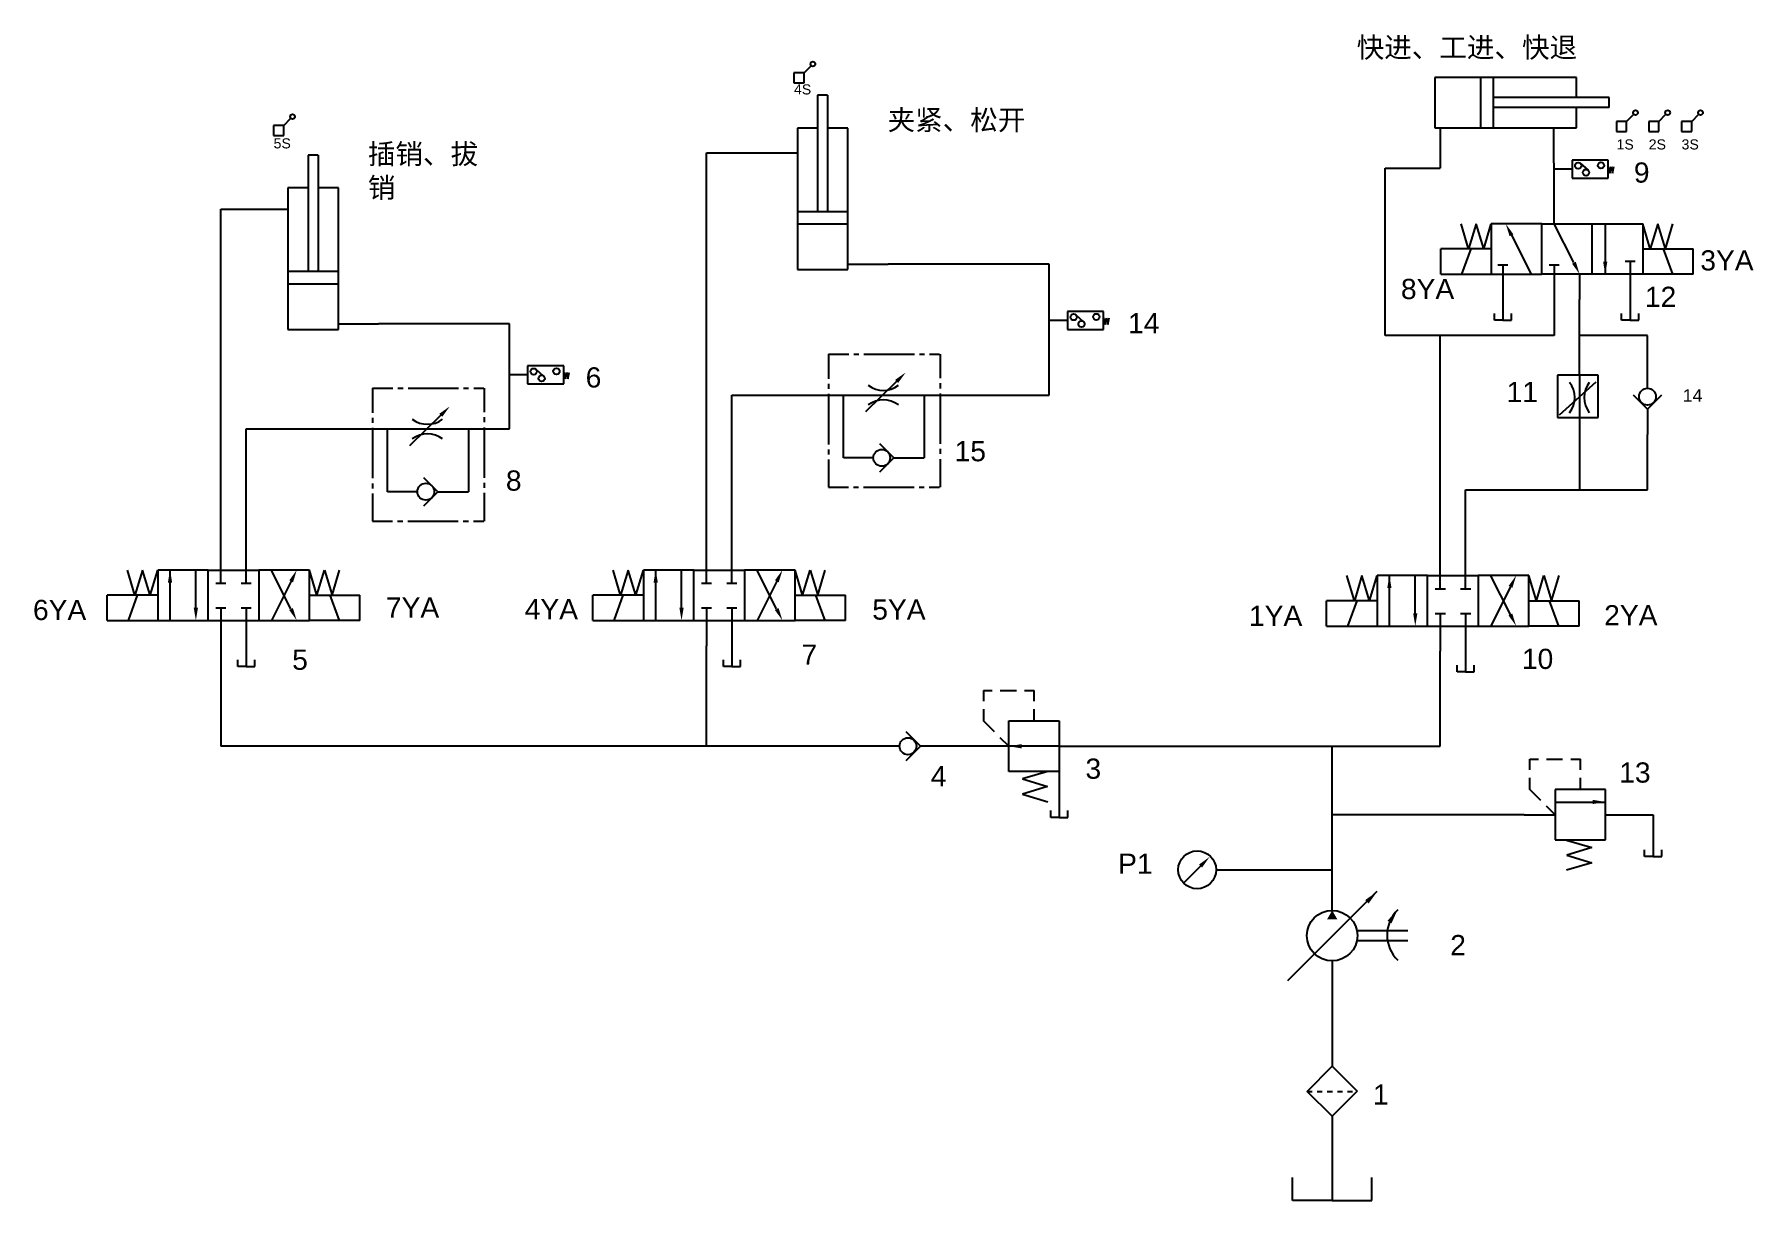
# Model space of a CAD drawing. Header units: millimetres. Extents: x 2847 to 4578, y 1430 to 2662.
# Drawn here: x 3677.2 to 4017.7, y 1833.2 to 2064.2 of the extents above; entities that cross this region are included whole.
import ezdxf

# ---------------------------------------------------------------- set-up
doc = ezdxf.new("R2010")
doc.units = ezdxf.units.MM
doc.linetypes.add('JIS_02_1.0', pattern=[2, 1, -1])
for name, color, linetype in [('11', 1, 'Continuous'), ('元件', 140, 'Continuous'), ('油路', 40, 'Continuous'), ('细实线', 7, 'Continuous'), ('虚线', 140, 'JIS_02_1.0')]:
    doc.layers.add(name, color=color, linetype=linetype)
doc.styles.get("Standard").update_dxf_attribs({"font": 'arial.ttf'})

msp = doc.modelspace()

# ---------------------------------------------------------------- texts
at = {"layer": '细实线', "attachment_point": 1}
for s, width, heights, insert, char_height in [('{\\fSimSun|b0|i0|c134|p2;快进、工进、快退}', 53.4324, [0], (3939.11, 2063.61), 4), ('4S', 3.4025, [0], (3827.67, 2054.3), 2), ('{\\fSimSun|b0|i0|c134|p2;夹紧、松开}', 36.1871, [0], (3846.21, 2049.25), 4), ('5S', 4.6155, [0], (3724.62, 2043.61), 2), ('{\\fSimSun|b0|i0|c134|p2;插销、拔销}', 23.3909, [0], (3743.29, 2042.51), 4), ('1S', 3.8427, [0], (3990.57, 2043.4), 2), ('2S', 3.3248, [0], (3996.94, 2043.4), 2), ('3S', 4.3793, [0], (4003.45, 2043.4), 2), ('9', 8.2611, [0], (3994, 2038.83), 4), ('3YA', 14.4251, [0], (4007.16, 2021.43), 4), ('8YA', 12.0056, [0], (3947.87, 2015.77), 4), ('12', 21.8847, [0], (3996.18, 2014.21), 4), ('14', 14.3482, [0], (3893.83, 2008.99), 4), ('6', 8.9858, [0], (3786.42, 1998.25), 4), ('11', 10.1452, [0], (3968.79, 1995.37), 4), ('14', 14.2648, [0], (4003.69, 1993.92), 2.5), ('15', 16.6672, [0], (3859.48, 1983.64), 4), ('8', 12.3192, [0], (3770.62, 1977.82), 4), ('6YA', 13.4841, [0], (3676.97, 1952.19), 4), ('7YA', 21.1894, [0], (3746.86, 1952.67), 4), ('4YA', 16.3736, [0], (3774.35, 1952.34), 4), ('5YA', 16.924, [0], (3843.18, 1952.27), 4), ('1YA', 14.6013, [8.08], (3917.78, 1951.03), 4), ('2YA', 9.8774, [0], (3988.12, 1951.14), 4), ('5', 20.1455, [0], (3728.3, 1942.33), 4), ('7', 30.4357, [0], (3829.17, 1943.34), 4), ('10', 16.6671, [0], (3971.83, 1942.5), 4), ('3', 6.6452, [0], (3885.4, 1920.75), 4), ('4', 6.9342, [0], (3854.77, 1919.28), 4), ('13', 16.6671, [0], (3991.1, 1919.99), 4), ('P1', 11.8727, [0], (3891.87, 1901.93), 4), ('2', 11.7014, [0], (3957.63, 1885.81), 4), ('1', 17.3354, [0], (3942.32, 1856.2), 4)]:
    msp.add_mtext_dynamic_manual_height_columns(s, width=width, gutter_width=12.5, heights=heights, dxfattribs=dict(at, insert=insert, char_height=char_height))

# ---------------------------------------------------------------- linework, layer by layer
at = {"layer": '11'}
for p, q in [((3865.2, 1934.24), (3866.92, 1934.24)), ((3865.24, 1932.11), (3865.24, 1934.24)), ((3868.52, 1934.24), (3871.72, 1934.24)), ((3873.32, 1934.24), (3875.23, 1934.24)), ((3875.22, 1932.11), (3875.22, 1934.24)), ((3865.24, 1928.21), (3865.24, 1930.51)), ((3875.22, 1928.21), (3875.22, 1930.51)), ((3867.4, 1926.02), (3865.21, 1928.2)), ((3870.22, 1923.19), (3868.53, 1924.89)), ((3973.38, 1920.66), (3975.1, 1920.66)), ((3973.42, 1918.53), (3973.42, 1920.66)), ((3976.7, 1920.66), (3979.9, 1920.66)), ((3981.5, 1920.66), (3983.41, 1920.66)), ((3983.4, 1918.53), (3983.4, 1920.66)), ((3973.42, 1914.63), (3973.42, 1916.93)), ((3983.4, 1914.63), (3983.4, 1916.93)), ((3975.57, 1912.44), (3973.39, 1914.62)), ((3978.4, 1909.61), (3976.7, 1911.31))]:
    msp.add_line(p, q, dxfattribs=at)
at = {"layer": '元件'}
for p, q in [((3954.61, 2055.67), (3954.61, 2045.67)), ((3982.61, 2055.67), (3954.61, 2055.67)), ((3963.61, 2055.67), (3963.61, 2045.67)), ((3966.11, 2055.67), (3966.11, 2045.67)), ((3982.61, 2051.68), (3982.61, 2055.67)), ((3832.32, 2052.17), (3832.32, 2029.14)), ((3834.32, 2052.17), (3832.32, 2052.17)), ((3834.32, 2052.17), (3834.32, 2029.14)), ((3989.14, 2051.68), (3966.11, 2051.68)), ((3989.14, 2049.68), (3966.11, 2049.68)), ((3982.61, 2045.67), (3982.61, 2049.68)), ((3989.14, 2049.68), (3989.14, 2051.68)), ((3832.32, 2045.64), (3828.34, 2045.64)), ((3828.34, 2045.64), (3828.34, 2017.64)), ((3838.34, 2045.64), (3834.32, 2045.64)), ((3838.34, 2017.64), (3838.34, 2045.64)), ((3954.61, 2045.67), (3982.61, 2045.67)), ((3731.44, 2040.3), (3731.44, 2017.27)), ((3733.44, 2040.3), (3731.44, 2040.3)), ((3733.44, 2040.3), (3733.44, 2017.27)), ((3981.76, 2037.51), (3978.18, 2037.51)), ((3988.93, 2039.29), (3981.76, 2039.29)), ((3981.76, 2039.29), (3981.76, 2035.73)), ((3983.39, 2038.66), (3984.95, 2037.3)), ((3988.93, 2035.73), (3988.93, 2039.29)), ((3988.93, 2038.02), (3989.23, 2036.72)), ((3989.23, 2036.72), (3989.52, 2038.02)), ((3989.52, 2038.02), (3989.74, 2036.72)), ((3989.74, 2036.72), (3990.03, 2038.02)), ((3731.44, 2033.77), (3727.45, 2033.77)), ((3727.45, 2033.77), (3727.45, 2005.77)), ((3737.45, 2033.77), (3733.44, 2033.77)), ((3737.45, 2005.77), (3737.45, 2033.77)), ((3981.76, 2035.73), (3988.93, 2035.73)), ((3828.34, 2029.14), (3838.34, 2029.14)), ((3828.34, 2026.64), (3838.34, 2026.64)), ((3961.25, 2021.69), (3959.77, 2026.69)), ((3962.75, 2026.69), (3961.25, 2021.69)), ((3964.26, 2021.69), (3962.75, 2026.69)), ((3964.26, 2021.69), (3965.76, 2026.69)), ((3965.76, 2026.69), (3965.76, 2016.69)), ((3975.76, 2026.69), (3965.76, 2026.69)), ((3975.76, 2016.69), (3975.76, 2026.69)), ((3975.76, 2026.69), (3995.76, 2026.69)), ((3982.12, 2018.98), (3978.25, 2026.69)), ((3985.76, 2016.72), (3985.76, 2026.72)), ((3988.31, 2026.68), (3988.31, 2016.67)), ((3995.76, 2026.69), (3995.76, 2016.69)), ((3997.24, 2021.69), (3995.76, 2026.69)), ((3998.74, 2026.69), (3997.24, 2021.69)), ((4000.24, 2021.69), (3998.74, 2026.69)), ((4000.24, 2021.69), (4001.74, 2026.69)), ((3969.77, 2024.4), (3973.64, 2016.69)), ((3965.76, 2021.69), (3955.76, 2021.69)), ((3955.76, 2016.69), (3955.76, 2021.69)), ((3961.71, 2021.69), (3959.89, 2016.69)), ((3994.26, 2019.2), (3992.26, 2019.2)), ((3993.27, 2019.2), (3993.27, 2016.69)), ((3995.76, 2021.69), (4005.76, 2021.69)), ((3999.8, 2021.69), (4001.62, 2016.69)), ((4005.76, 2016.69), (4005.76, 2021.69)), ((3727.45, 2017.27), (3737.45, 2017.27)), ((3828.34, 2017.64), (3838.34, 2017.64)), ((3838.3, 2018.7), (3846.3, 2018.7)), ((3955.76, 2016.69), (3965.76, 2016.69)), ((3965.76, 2016.69), (3975.76, 2016.69)), ((3969.06, 2018.46), (3967.06, 2018.46)), ((3968.07, 2018.46), (3968.07, 2016.69)), ((3968.07, 2016.69), (3968.07, 2011.69)), ((3985.76, 2016.69), (3975.76, 2016.69)), ((3979.24, 2018.46), (3977.24, 2018.46)), ((3978.24, 2018.46), (3978.24, 2016.69)), ((3983.25, 2016.7), (3983.25, 2016.7)), ((3995.76, 2016.69), (3985.76, 2016.69)), ((3993.27, 2016.69), (3993.27, 2011.69)), ((4005.76, 2016.69), (3995.76, 2016.69)), ((3727.45, 2014.77), (3737.45, 2014.77)), ((3889, 2009.29), (3881.83, 2009.29)), ((3881.83, 2009.29), (3881.83, 2005.73)), ((3889, 2005.73), (3889, 2009.29)), ((3966.37, 2007.59), (3966.37, 2008.92)), ((3968.07, 2011.69), (3968.07, 2007.59)), ((3969.76, 2007.59), (3969.76, 2008.92)), ((3991.57, 2007.59), (3991.57, 2008.92)), ((3993.27, 2011.69), (3993.27, 2007.59)), ((3994.97, 2007.59), (3994.97, 2008.92)), ((3727.45, 2005.77), (3737.45, 2005.77)), ((3737.41, 2006.83), (3745.41, 2006.83)), ((3881.83, 2007.51), (3878.24, 2007.51)), ((3881.83, 2005.73), (3889, 2005.73)), ((3883.46, 2008.66), (3885.02, 2007.29)), ((3889, 2008.02), (3889.3, 2006.71)), ((3889.3, 2006.71), (3889.59, 2008.02)), ((3889.59, 2008.02), (3889.81, 2006.71)), ((3889.81, 2006.71), (3890.1, 2008.02)), ((3968.07, 2007.59), (3966.37, 2007.59)), ((3968.07, 2007.59), (3969.76, 2007.59)), ((3993.27, 2007.59), (3991.57, 2007.59)), ((3993.27, 2007.59), (3994.97, 2007.59)), ((3996.73, 1994.1), (3996.73, 1999.1)), ((3774.91, 1996.74), (3771.33, 1996.74)), ((3782.08, 1998.52), (3774.91, 1998.52)), ((3774.91, 1998.52), (3774.91, 1994.95)), ((3776.54, 1997.88), (3778.1, 1996.52)), ((3782.08, 1994.95), (3782.08, 1998.52)), ((3782.08, 1997.24), (3782.38, 1995.94)), ((3782.38, 1995.94), (3782.67, 1997.24)), ((3782.67, 1997.24), (3782.89, 1995.94)), ((3782.89, 1995.94), (3783.18, 1997.24)), ((3848, 1995.46), (3841.81, 1989.4)), ((3986.96, 1996.71), (3978.88, 1996.71)), ((3978.88, 1996.71), (3978.88, 1988.31)), ((3986.44, 1995.33), (3979.24, 1988.78)), ((3983.23, 1996.71), (3983.23, 1988.31)), ((3986.96, 1988.31), (3986.96, 1996.71)), ((3774.91, 1994.95), (3782.08, 1994.95)), ((3829.5, 1992.76), (3861.61, 1992.76)), ((3837.48, 1980.31), (3837.48, 1992.76)), ((3853.48, 1992.76), (3853.48, 1980.32)), ((3993.89, 1992.78), (3996.72, 1989.95)), ((3996.72, 1989.95), (3999.54, 1992.78)), ((3757.72, 1988.74), (3751.53, 1982.68)), ((3996.72, 1989.95), (3996.72, 1984.95)), ((3739.22, 1986.04), (3771.33, 1986.04)), ((3747.19, 1973.59), (3747.19, 1986.04)), ((3763.19, 1986.04), (3763.19, 1973.6)), ((3978.88, 1988.31), (3986.96, 1988.31)), ((3844.61, 1983.15), (3847.44, 1980.32)), ((3843.39, 1980.31), (3837.48, 1980.31)), ((3847.44, 1980.32), (3844.61, 1977.49)), ((3847.43, 1980.32), (3853.48, 1980.32)), ((3754.32, 1976.43), (3757.15, 1973.6)), ((3753.1, 1973.59), (3747.19, 1973.59)), ((3757.15, 1973.6), (3754.32, 1970.77)), ((3757.15, 1973.6), (3763.19, 1973.6)), ((3714.19, 1958.1), (3714.19, 1963.1)), ((3719.21, 1958.14), (3719.21, 1963.14)), ((3810.37, 1958.1), (3810.37, 1963.1)), ((3815.39, 1958.14), (3815.39, 1963.14)), ((3955.67, 1957.01), (3955.67, 1962.01)), ((3960.69, 1957.04), (3960.69, 1962.04)), ((3697.17, 1953.1), (3695.69, 1958.1)), ((3698.67, 1958.1), (3697.17, 1953.1)), ((3700.17, 1953.1), (3698.67, 1958.1)), ((3700.17, 1953.1), (3701.67, 1958.1)), ((3701.67, 1958.1), (3701.67, 1948.1)), ((3711.67, 1958.1), (3701.67, 1958.1)), ((3704.15, 1948.15), (3704.15, 1958.13)), ((3709.23, 1950.62), (3709.23, 1958.1)), ((3711.67, 1948.1), (3711.67, 1958.1)), ((3711.71, 1958.1), (3721.71, 1958.1)), ((3714.19, 1955.49), (3714.19, 1958.1)), ((3719.21, 1955.49), (3719.21, 1958.14)), ((3731.71, 1958.1), (3721.71, 1958.1)), ((3721.71, 1958.1), (3721.71, 1948.1)), ((3728.06, 1950.39), (3724.15, 1958.15)), ((3731.71, 1948.1), (3731.71, 1958.1)), ((3733.21, 1953.1), (3731.71, 1958.1)), ((3733.21, 1953.1), (3734.71, 1958.1)), ((3734.71, 1958.1), (3736.22, 1953.1)), ((3736.22, 1953.1), (3737.7, 1958.1)), ((3793.35, 1953.1), (3791.87, 1958.1)), ((3794.85, 1958.1), (3793.35, 1953.1)), ((3796.36, 1953.1), (3794.85, 1958.1)), ((3796.36, 1953.1), (3797.86, 1958.1)), ((3797.86, 1958.1), (3797.86, 1948.1)), ((3807.86, 1958.1), (3797.86, 1958.1)), ((3800.33, 1948.15), (3800.33, 1958.13)), ((3805.41, 1950.62), (3805.41, 1958.1)), ((3807.86, 1948.1), (3807.86, 1958.1)), ((3807.9, 1958.1), (3817.9, 1958.1)), ((3810.37, 1955.49), (3810.37, 1958.1)), ((3815.39, 1955.49), (3815.39, 1958.14)), ((3827.89, 1958.1), (3817.89, 1958.1)), ((3817.89, 1958.1), (3817.89, 1948.1)), ((3824.24, 1950.39), (3820.33, 1958.15)), ((3827.89, 1948.1), (3827.89, 1958.1)), ((3829.39, 1953.1), (3827.89, 1958.1)), ((3829.39, 1953.1), (3830.89, 1958.1)), ((3830.89, 1958.1), (3832.4, 1953.1)), ((3832.4, 1953.1), (3833.88, 1958.1)), ((3713.19, 1955.49), (3715.19, 1955.49)), ((3718.21, 1955.49), (3720.21, 1955.49)), ((3728.09, 1955.86), (3724.2, 1948.12)), ((3809.37, 1955.49), (3811.37, 1955.49)), ((3814.39, 1955.49), (3816.39, 1955.49)), ((3824.27, 1955.86), (3820.38, 1948.12)), ((3938.65, 1952.01), (3937.17, 1957.01)), ((3940.15, 1957.01), (3938.65, 1952.01)), ((3941.65, 1952.01), (3940.15, 1957.01)), ((3941.65, 1952.01), (3943.15, 1957.01)), ((3943.15, 1957.01), (3943.15, 1947.01)), ((3953.15, 1957.01), (3943.15, 1957.01)), ((3945.63, 1947.05), (3945.63, 1957.04)), ((3950.71, 1949.53), (3950.71, 1957.01)), ((3953.15, 1947.01), (3953.15, 1957.01)), ((3953.19, 1957.01), (3963.19, 1957.01)), ((3954.67, 1954.39), (3956.67, 1954.39)), ((3955.67, 1954.39), (3955.67, 1957.01)), ((3959.69, 1954.39), (3961.69, 1954.39)), ((3960.69, 1954.39), (3960.69, 1957.04)), ((3973.19, 1957.01), (3963.19, 1957.01)), ((3963.19, 1957.01), (3963.19, 1947.01)), ((3969.54, 1949.29), (3965.63, 1957.05)), ((3969.57, 1954.77), (3965.68, 1947.03)), ((3973.19, 1947.01), (3973.19, 1957.01)), ((3974.69, 1952.01), (3973.19, 1957.01)), ((3974.69, 1952.01), (3976.19, 1957.01)), ((3976.19, 1957.01), (3977.7, 1952.01)), ((3977.7, 1952.01), (3979.18, 1957.01)), ((3701.67, 1953.1), (3691.67, 1953.1)), ((3691.67, 1948.1), (3691.67, 1953.1)), ((3697.63, 1953.1), (3695.81, 1948.1)), ((3731.71, 1953.1), (3741.71, 1953.1)), ((3735.76, 1953.1), (3737.58, 1948.1)), ((3741.71, 1948.1), (3741.71, 1953.1)), ((3797.86, 1953.1), (3787.86, 1953.1)), ((3787.86, 1948.1), (3787.86, 1953.1)), ((3793.81, 1953.1), (3791.99, 1948.1)), ((3827.89, 1953.1), (3837.89, 1953.1)), ((3831.94, 1953.1), (3833.76, 1948.1)), ((3837.89, 1948.1), (3837.89, 1953.1)), ((3943.15, 1952.01), (3933.15, 1952.01)), ((3933.15, 1947.01), (3933.15, 1952.01)), ((3939.11, 1952.01), (3937.29, 1947.01)), ((3973.19, 1952.01), (3983.19, 1952.01)), ((3977.24, 1952.01), (3979.06, 1947.01)), ((3983.19, 1947.01), (3983.19, 1952.01)), ((3691.67, 1948.1), (3701.67, 1948.1)), ((3701.67, 1948.1), (3711.67, 1948.1)), ((3711.71, 1948.1), (3721.71, 1948.1)), ((3713.19, 1950.6), (3715.19, 1950.6)), ((3714.19, 1950.6), (3714.19, 1948.08)), ((3714.19, 1948.09), (3714.19, 1943.09)), ((3718.21, 1950.6), (3720.21, 1950.6)), ((3719.21, 1950.6), (3719.21, 1948.08)), ((3719.21, 1948.09), (3719.21, 1943.09)), ((3721.71, 1948.1), (3731.71, 1948.1)), ((3741.71, 1948.1), (3731.71, 1948.1)), ((3787.86, 1948.1), (3797.86, 1948.1)), ((3797.86, 1948.1), (3807.86, 1948.1)), ((3807.9, 1948.1), (3817.9, 1948.1)), ((3809.37, 1950.6), (3811.37, 1950.6)), ((3810.37, 1950.6), (3810.37, 1948.08)), ((3810.37, 1948.09), (3810.37, 1943.09)), ((3814.39, 1950.6), (3816.39, 1950.6)), ((3815.39, 1950.6), (3815.39, 1948.08)), ((3815.39, 1948.09), (3815.39, 1943.09)), ((3817.89, 1948.1), (3827.89, 1948.1)), ((3837.89, 1948.1), (3827.89, 1948.1)), ((3954.67, 1949.51), (3956.67, 1949.51)), ((3955.67, 1949.51), (3955.67, 1946.99)), ((3959.69, 1949.51), (3961.69, 1949.51)), ((3960.69, 1949.51), (3960.69, 1946.99)), ((3933.15, 1947.01), (3943.15, 1947.01)), ((3943.15, 1947.01), (3953.15, 1947.01)), ((3953.19, 1947.01), (3963.19, 1947.01)), ((3955.67, 1947), (3955.67, 1942)), ((3960.69, 1947), (3960.69, 1942)), ((3963.19, 1947.01), (3973.19, 1947.01)), ((3983.19, 1947.01), (3973.19, 1947.01)), ((3719.21, 1943.09), (3719.21, 1939)), ((3815.39, 1943.09), (3815.39, 1939)), ((3960.69, 1942), (3960.69, 1937.9)), ((3717.51, 1939), (3717.51, 1940.32)), ((3719.21, 1939), (3717.51, 1939)), ((3719.21, 1939), (3720.9, 1939)), ((3720.9, 1939), (3720.9, 1940.32)), ((3813.69, 1939), (3813.69, 1940.32)), ((3815.39, 1939), (3813.69, 1939)), ((3815.39, 1939), (3817.09, 1939)), ((3817.09, 1939), (3817.09, 1940.32)), ((3958.99, 1937.9), (3958.99, 1939.23)), ((3960.69, 1937.9), (3958.99, 1937.9)), ((3960.69, 1937.9), (3962.38, 1937.9)), ((3962.38, 1937.9), (3962.38, 1939.23)), ((3870.22, 1928.21), (3880.22, 1928.21)), ((3870.22, 1918.21), (3870.22, 1928.21)), ((3880.22, 1928.21), (3880.22, 1918.21)), ((3852.73, 1923.19), (3849.91, 1926.02)), ((3849.91, 1920.36), (3852.73, 1923.19)), ((3880.26, 1923.21), (3870.24, 1923.21)), ((3880.22, 1918.21), (3870.22, 1918.21)), ((3877.92, 1918.19), (3872.93, 1916.71)), ((3880.22, 1918.21), (3880.22, 1913.21)), ((3872.93, 1916.71), (3877.91, 1915.2)), ((3877.91, 1915.2), (3872.93, 1913.7)), ((3872.93, 1913.7), (3877.92, 1912.2)), ((3988.4, 1914.63), (3978.4, 1914.63)), ((3978.4, 1914.63), (3978.4, 1904.63)), ((3988.4, 1904.63), (3988.4, 1914.63)), ((3878.52, 1909.11), (3878.52, 1910.44)), ((3880.22, 1913.21), (3880.22, 1909.11)), ((3881.91, 1909.11), (3881.91, 1910.44)), ((3978.36, 1912.12), (3988.37, 1912.12)), ((3880.22, 1909.11), (3878.52, 1909.11)), ((3880.22, 1909.11), (3881.91, 1909.11)), ((3978.4, 1904.63), (3988.4, 1904.63)), ((3980.69, 1904.61), (3985.69, 1903.13)), ((3908.9, 1900.18), (3904.82, 1896.1)), ((3985.69, 1900.12), (3980.69, 1898.62)), ((3985.69, 1903.13), (3980.71, 1901.62)), ((3980.71, 1901.62), (3985.69, 1900.12)), ((3996.12, 1901.35), (3996.12, 1902.68)), ((3997.82, 1901.35), (3996.12, 1901.35)), ((3997.82, 1901.35), (3999.52, 1901.35)), ((3999.52, 1901.35), (3999.52, 1902.68)), ((3943.12, 1894.39), (3925.44, 1876.71)), ((3939.13, 1886.68), (3949.22, 1886.68)), ((3949.22, 1884.68), (3939.15, 1884.68)), ((3929.29, 1854.83), (3934.26, 1859.82)), ((3934.26, 1859.82), (3939.22, 1854.89)), ((3934.27, 1849.92), (3929.29, 1854.83)), ((3939.21, 1854.88), (3934.27, 1849.92)), ((3926.43, 1833.19), (3926.43, 1837.8)), ((3942.12, 1833.19), (3942.12, 1837.8)), ((3934.27, 1833.19), (3926.43, 1833.19)), ((3934.27, 1833.19), (3942.12, 1833.19))]:
    msp.add_line(p, q, dxfattribs=at)
for centre, radius in [((3982.98, 2038.19), 0.623), ((3984.54, 2036.83), 0.623), ((3987.49, 2038.25), 0.623), ((3883.05, 2008.19), 0.623), ((3887.55, 2008.24), 0.623), ((3884.61, 2006.82), 0.623), ((3776.13, 1997.41), 0.623), ((3777.69, 1996.05), 0.623), ((3780.64, 1997.47), 0.623), ((3996.71, 1992.44), 1.67), ((3845.05, 1980.33), 1.67), ((3754.77, 1973.61), 1.67), ((3850.25, 1923.19), 1.67), ((3907.51, 1898.72), 3.75), ((3934.24, 1885.68), 5)]:
    msp.add_circle(centre, radius, dxfattribs=at)
for centre, radius, start, end in [((3977.28, 1992.26), 5, 323.1301, 36.8699), ((3989.17, 1992.26), 5, 143.1301, 216.8699), ((3845.37, 1998.68), 5, 233.1301, 306.8699), ((3845.37, 1986.79), 5, 53.1301, 126.8699), ((3755.09, 1991.96), 5, 233.1301, 306.8699), ((3755.09, 1980.07), 5, 53.1301, 126.8699), ((3952.17, 1885.81), 7.03, 134.6929, 225.3648)]:
    msp.add_arc(centre, radius, start, end, dxfattribs=at)
for points in [[(3970.14, 2024.59), (3969.39, 2024.21), (3968.64, 2026.65)], [(3981.75, 2018.79), (3982.5, 2019.16), (3983.25, 2016.72)], [(3988.75, 2019.19), (3987.91, 2019.19), (3988.33, 2016.67)], [(3847.71, 1995.76), (3848.3, 1995.16), (3849.8, 1997.23)], [(3757.42, 1989.04), (3758.01, 1988.44), (3759.52, 1990.51)], [(3703.69, 1955.61), (3704.53, 1955.61), (3704.11, 1958.13)], [(3727.72, 1956.05), (3728.47, 1955.67), (3729.22, 1958.11)], [(3799.87, 1955.61), (3800.71, 1955.61), (3800.29, 1958.13)], [(3823.9, 1956.05), (3824.65, 1955.67), (3825.4, 1958.11)], [(3945.17, 1954.52), (3946.01, 1954.52), (3945.59, 1957.04)], [(3969.2, 1954.96), (3969.95, 1954.58), (3970.7, 1957.02)], [(3709.65, 1950.62), (3708.81, 1950.62), (3709.23, 1948.1)], [(3728.44, 1950.58), (3727.69, 1950.2), (3729.19, 1948.14)], [(3805.83, 1950.62), (3804.99, 1950.62), (3805.41, 1948.1)], [(3824.62, 1950.58), (3823.87, 1950.2), (3825.38, 1948.14)], [(3951.13, 1949.53), (3950.29, 1949.53), (3950.71, 1947.01)], [(3969.92, 1949.48), (3969.17, 1949.11), (3970.67, 1947.04)], [(3872.74, 1923.61), (3872.74, 1922.77), (3870.22, 1923.19)], [(3985.85, 1912.58), (3985.85, 1911.74), (3988.37, 1912.16)], [(3908.49, 1899.18), (3907.9, 1899.77), (3909.97, 1901.26)], [(3940.79, 1892.72), (3941.47, 1892.04), (3943.17, 1894.41)], [(3934.26, 1890.67), (3933.26, 1888.94), (3935.26, 1888.94)], [(3945.21, 1888.64), (3946.01, 1888.11), (3947.19, 1890.79)]]:
    msp.add_solid(points, dxfattribs=at)
at = {"layer": '油路'}
for p, q in [((3955.67, 2045.71), (3955.67, 2037.71)), ((3978.22, 2031.77), (3978.14, 2045.67)), ((3810.37, 1963.1), (3810.37, 2040.71)), ((3810.37, 2040.71), (3828.34, 2040.71)), ((3944.73, 2004.54), (3944.73, 2037.71)), ((3944.73, 2037.71), (3955.67, 2037.71)), ((3714.19, 1963.1), (3714.19, 2029.59)), ((3714.19, 2029.59), (3727.45, 2029.59)), ((3978.25, 2026.69), (3978.22, 2031.77)), ((3878.24, 2018.7), (3846.3, 2018.7)), ((3878.24, 1992.76), (3878.24, 2018.7)), ((3978.24, 2016.69), (3978.25, 2010.91)), ((3983.23, 2016.67), (3983.23, 2011.67)), ((3978.25, 2010.91), (3978.25, 2004.54)), ((3983.23, 1996.71), (3983.23, 2011.67)), ((3771.33, 2006.83), (3745.41, 2006.83)), ((3771.33, 1986.04), (3771.33, 2006.83)), ((3978.25, 2004.54), (3944.73, 2004.54)), ((3955.67, 1962.01), (3955.67, 2004.54)), ((3996.73, 2004.54), (3983.23, 2004.54)), ((3996.73, 1999.1), (3996.73, 2004.54)), ((3834.49, 2000.85), (3834.49, 1995.98)), ((3834.49, 2000.85), (3838.53, 2000.85)), ((3839.53, 2000.85), (3840.53, 2000.85)), ((3841.53, 2000.85), (3851.53, 2000.85)), ((3852.53, 2000.85), (3853.53, 2000.85)), ((3854.53, 2000.85), (3856.51, 2000.85)), ((3856.6, 2000.85), (3856.6, 1996.08)), ((3744.2, 1994.13), (3744.2, 1989.26)), ((3744.2, 1994.13), (3748.25, 1994.13)), ((3749.25, 1994.13), (3750.25, 1994.13)), ((3751.25, 1994.13), (3761.25, 1994.13)), ((3762.25, 1994.13), (3763.25, 1994.13)), ((3764.25, 1994.13), (3766.23, 1994.13)), ((3766.31, 1994.13), (3766.31, 1989.36)), ((3815.39, 1963.14), (3815.39, 1992.76)), ((3815.39, 1992.76), (3829.5, 1992.76)), ((3834.49, 1994.98), (3834.49, 1993.98)), ((3834.49, 1992.98), (3834.49, 1982.98)), ((3856.6, 1995.08), (3856.6, 1994.08)), ((3856.6, 1993.08), (3856.6, 1983.08)), ((3861.61, 1992.76), (3878.24, 1992.76)), ((3766.31, 1988.36), (3766.31, 1987.36)), ((3719.21, 1963.14), (3719.21, 1986.04)), ((3719.21, 1986.04), (3739.22, 1986.04)), ((3744.2, 1988.26), (3744.2, 1987.26)), ((3744.2, 1986.26), (3744.2, 1976.26)), ((3766.31, 1986.36), (3766.31, 1976.36)), ((3983.23, 1988.31), (3983.23, 1973.96)), ((3996.72, 1973.96), (3996.72, 1984.95)), ((3834.49, 1981.98), (3834.49, 1980.98)), ((3856.6, 1982.08), (3856.6, 1981.08)), ((3834.49, 1979.98), (3834.49, 1974.48)), ((3856.6, 1980.08), (3856.6, 1974.48)), ((3744.2, 1975.26), (3744.2, 1974.26)), ((3766.31, 1975.36), (3766.31, 1974.36)), ((3744.2, 1973.26), (3744.2, 1967.76)), ((3766.31, 1973.36), (3766.31, 1967.76)), ((3834.49, 1974.48), (3838.47, 1974.48)), ((3839.47, 1974.48), (3840.47, 1974.48)), ((3841.47, 1974.48), (3851.47, 1974.48)), ((3852.47, 1974.48), (3853.47, 1974.48)), ((3854.47, 1974.48), (3856.51, 1974.48)), ((3960.69, 1962.04), (3960.69, 1973.96)), ((3960.69, 1973.96), (3996.72, 1973.96)), ((3744.2, 1967.76), (3748.19, 1967.76)), ((3749.19, 1967.76), (3750.19, 1967.76)), ((3751.19, 1967.76), (3761.19, 1967.76)), ((3762.19, 1967.76), (3763.19, 1967.76)), ((3764.19, 1967.76), (3766.23, 1967.76)), ((3714.19, 1943.09), (3714.19, 1923.19)), ((3810.37, 1923.19), (3810.37, 1943.09)), ((3955.67, 1923.21), (3955.67, 1942)), ((3848.58, 1923.19), (3714.19, 1923.19)), ((3870.22, 1923.19), (3852.73, 1923.19)), ((3880.22, 1923.19), (3955.67, 1923.21)), ((3934.26, 1890.6), (3934.26, 1923.21)), ((3972.27, 1909.63), (3934.26, 1909.63)), ((3972.27, 1909.63), (3978.4, 1909.63)), ((3988.4, 1909.61), (3997.82, 1909.61)), ((3997.82, 1909.61), (3997.82, 1905.45)), ((3997.82, 1905.45), (3997.82, 1901.35)), ((3911.26, 1898.72), (3934.26, 1898.72)), ((3934.26, 1880.63), (3934.26, 1872.63)), ((3934.26, 1872.63), (3934.26, 1859.82)), ((3934.27, 1849.92), (3934.27, 1833.19))]:
    msp.add_line(p, q, dxfattribs=at)
at = {"layer": '细实线'}
for p, q in [((3829.67, 2056.58), (3827.67, 2056.58)), ((3827.67, 2056.58), (3827.67, 2054.58)), ((3829.67, 2056.58), (3831.08, 2057.99)), ((3829.67, 2054.58), (3829.67, 2056.58)), ((3827.67, 2054.58), (3829.67, 2054.58)), ((3726.62, 2046.15), (3728.04, 2047.57)), ((3992.57, 2046.95), (3990.57, 2046.95)), ((3990.57, 2046.95), (3990.57, 2044.95)), ((3992.57, 2046.95), (3993.99, 2048.37)), ((3992.57, 2044.95), (3992.57, 2046.95)), ((3998.94, 2046.95), (3996.94, 2046.95)), ((3996.94, 2046.95), (3996.94, 2044.95)), ((3998.94, 2046.95), (4000.36, 2048.37)), ((3998.94, 2044.95), (3998.94, 2046.95)), ((4005.45, 2046.95), (4003.45, 2046.95)), ((4003.45, 2046.95), (4003.45, 2044.95)), ((4005.45, 2046.95), (4006.87, 2048.37)), ((4005.45, 2044.95), (4005.45, 2046.95)), ((3726.62, 2046.15), (3724.62, 2046.15)), ((3724.62, 2046.15), (3724.62, 2044.15)), ((3724.62, 2044.15), (3726.62, 2044.15)), ((3726.62, 2044.15), (3726.62, 2046.15)), ((3990.57, 2044.95), (3992.57, 2044.95)), ((3996.94, 2044.95), (3998.94, 2044.95)), ((4003.45, 2044.95), (4005.45, 2044.95))]:
    msp.add_line(p, q, dxfattribs=at)
for centre in [(3831.42, 2058.33), (3728.38, 2047.9), (3994.32, 2048.7), (4000.7, 2048.7), (4007.2, 2048.7)]:
    msp.add_circle(centre, 0.478, dxfattribs=at)
at = {"layer": '虚线'}
msp.add_line((3929.29, 1854.83), (3939.17, 1854.83), dxfattribs=at)

msp.set_redraw_order([(e.dxf.handle, doc.entitydb.next_handle()) for e in msp.query("TEXT MTEXT ATTDEF DIMENSION ARC_DIMENSION")])  # texts and dimensions are drawn at this point

doc.saveas('drawing.dxf')
